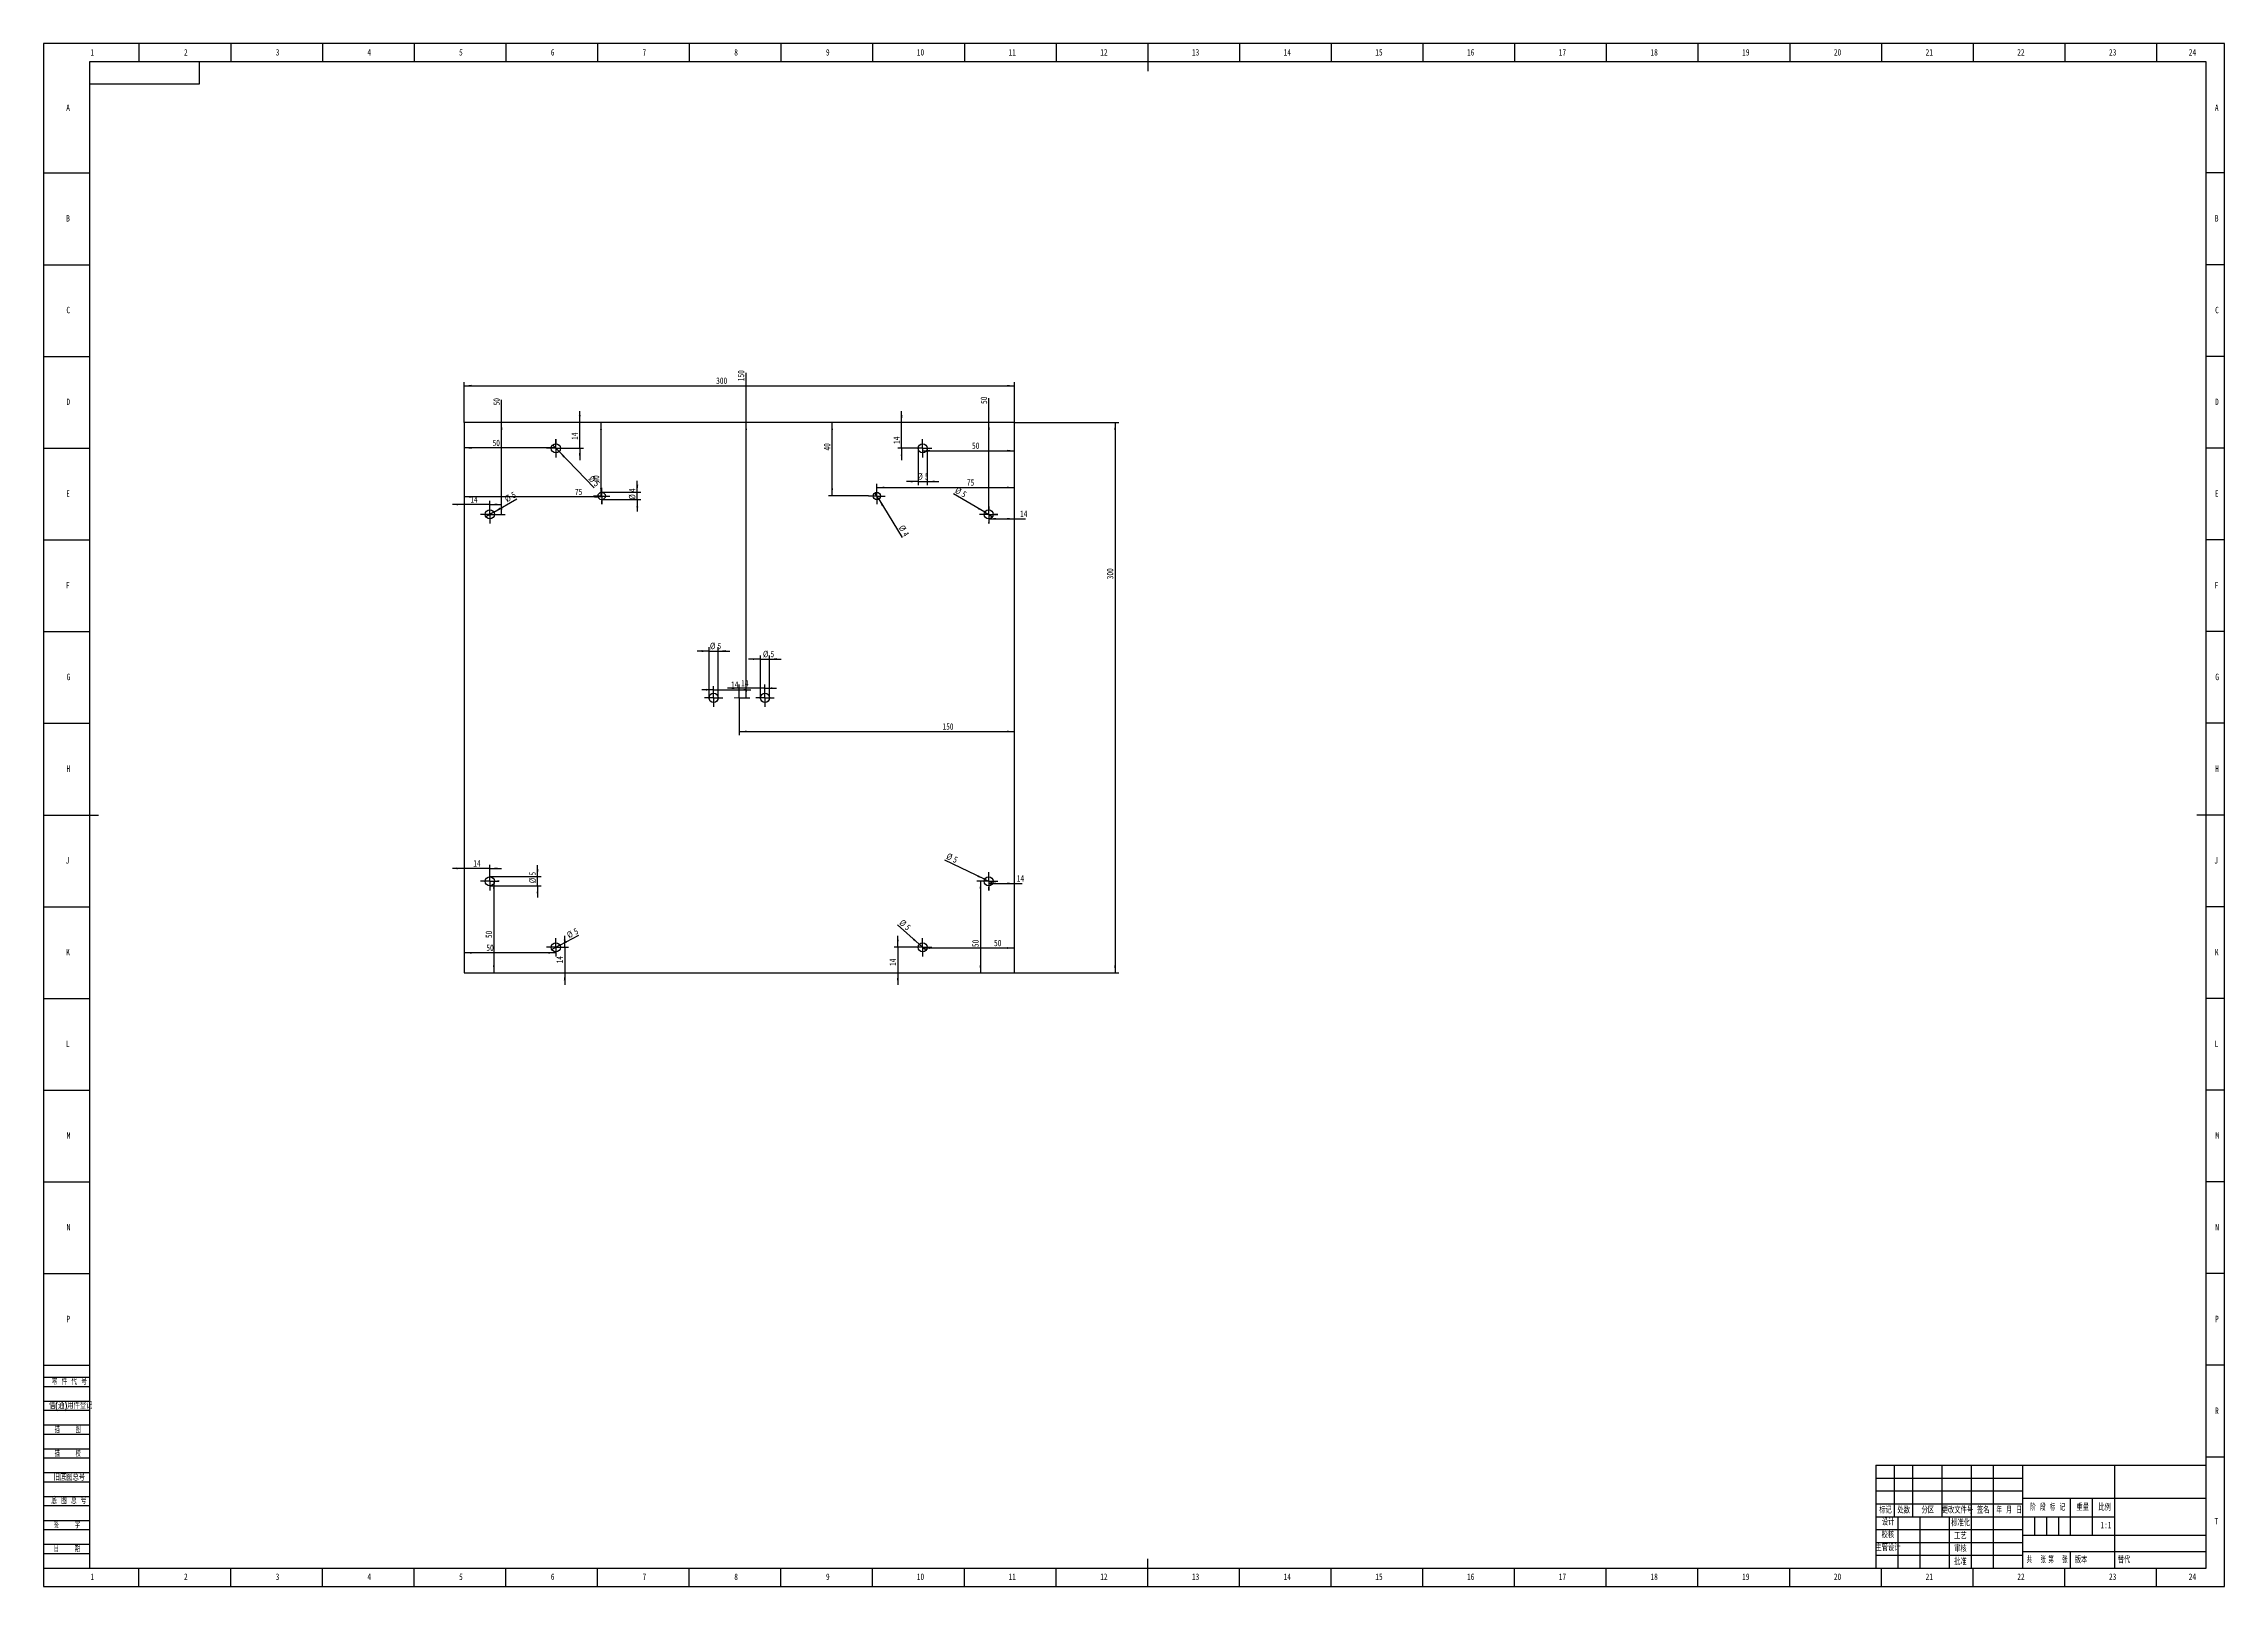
# Model space of a CAD drawing. Header units: millimetres. Extents: x 0 to 1189, y 0 to 841.
import ezdxf

# ---------------------------------------------------------------- set-up
doc = ezdxf.new("R2010")
doc.units = ezdxf.units.MM
doc.linetypes.add('CENTERX2', pattern=[20.32, 12.7, -2.54, 2.54, -2.54])
for name, color, linetype in [('10', 7, 'Continuous'), ('5', 7, 'Continuous'), ('9', 7, 'Continuous'), ('SLD-0', 7, 'Continuous')]:
    doc.layers.add(name, color=color, linetype=linetype)
doc.styles.add('SLDTEXTSTYLE0', font='TXT', dxfattribs={"width": 0.7, "bigfont": 'bigfont'})
doc.styles.add('SLDTEXTSTYLE1', font='TXT', dxfattribs={"width": 0.6, "bigfont": 'bigfont'})
doc.styles.add('SLDTEXTSTYLE2', font='TXT', dxfattribs={"width": 0.614286, "bigfont": 'bigfont'})
doc.styles.add('SLDTEXTSTYLE3', font='TXT', dxfattribs={"width": 0.62, "bigfont": 'bigfont'})
doc.styles.add('SLDTEXTSTYLE4', font='TXT', dxfattribs={"width": 0.566667, "bigfont": 'bigfont'})
doc.styles.add('SLDTEXTSTYLE5', font='TXT', dxfattribs={"width": 0.7})
doc.dimstyles.new('SLDDIMSTYLE0', dxfattribs={"dimtxt": 3.5, "dimasz": 4.08, "dimexe": 0, "dimexo": 0.0625, "dimgap": 0.875, "dimtad": 2, "dimrnd": 1e-09, "dimzin": 12, "dimdsep": 46, "dimtxsty": 'SLDTEXTSTYLE5', "dimsah": 1, "dimcen": 0.09, "dimadec": 0, "dimazin": 3, "dimtfac": 1, "dimtofl": 0, "dimtmove": 0, "dimatfit": 3, "dimfxl": 0, "dimfrac": 2, "dimtolj": 1, "dimtzin": 12, "dimarcsym": 0})
doc.dimstyles.new('SLDDIMSTYLE1', dxfattribs={"dimtxt": 3.5, "dimasz": 4.08, "dimexe": 0, "dimexo": 0.0625, "dimgap": 0.875, "dimtad": 2, "dimrnd": 1e-09, "dimzin": 12, "dimdsep": 46, "dimtxsty": 'SLDTEXTSTYLE5', "dimblk1": 'NONE', "dimsah": 1, "dimcen": 0, "dimadec": 0, "dimazin": 3, "dimtfac": 1, "dimtmove": 0, "dimatfit": 3, "dimldrblk": 'NONE', "dimfxl": 0, "dimfrac": 2, "dimtolj": 1, "dimtzin": 12, "dimarcsym": 0})
doc.dimstyles.new('SLDDIMSTYLE2', dxfattribs={"dimtxt": 3.5, "dimasz": 4.08, "dimexe": 0, "dimexo": 0.0625, "dimgap": 0.875, "dimtad": 2, "dimrnd": 1e-09, "dimzin": 12, "dimdsep": 46, "dimtxsty": 'SLDTEXTSTYLE5', "dimsah": 1, "dimcen": 0.09, "dimadec": 0, "dimazin": 3, "dimtfac": 1, "dimtmove": 0, "dimatfit": 0, "dimfxl": 0, "dimfrac": 2, "dimtolj": 1, "dimtzin": 12, "dimarcsym": 0})
doc.dimstyles.new('SLDDIMSTYLE3', dxfattribs={"dimtxt": 3.5, "dimasz": 4.08, "dimexe": 0, "dimexo": 0.0625, "dimgap": 0.875, "dimtad": 2, "dimrnd": 1e-09, "dimzin": 12, "dimdsep": 46, "dimtxsty": 'SLDTEXTSTYLE5', "dimblk1": 'NONE', "dimsah": 1, "dimcen": 0, "dimadec": 0, "dimazin": 3, "dimtfac": 1, "dimtmove": 0, "dimatfit": 3, "dimldrblk": 'NONE', "dimfxl": 0, "dimfrac": 2, "dimtolj": 1, "dimtzin": 12, "dimarcsym": 0})

msp = doc.modelspace()

# ---------------------------------------------------------------- texts
at = {"layer": '10', "char_height": 3.5, "attachment_point": 2}
for s, insert, style in [('1', (26.544, 838.015), 'SLDTEXTSTYLE5'), ('2', (77.544, 838.015), 'SLDTEXTSTYLE5'), ('3', (127.544, 838.015), 'SLDTEXTSTYLE5'), ('4', (177.544, 838.015), 'SLDTEXTSTYLE5'), ('5', (227.544, 838.015), 'SLDTEXTSTYLE5'), ('6', (277.547, 838.015), 'SLDTEXTSTYLE5'), ('7', (327.547, 838.015), 'SLDTEXTSTYLE5'), ('8', (377.547, 838.015), 'SLDTEXTSTYLE5'), ('9', (427.547, 838.015), 'SLDTEXTSTYLE5'), ('10', (478.089, 838.015), 'SLDTEXTSTYLE5'), ('11', (528.089, 838.015), 'SLDTEXTSTYLE5'), ('12', (578.089, 838.015), 'SLDTEXTSTYLE5'), ('13', (628.089, 838.015), 'SLDTEXTSTYLE5'), ('14', (678.089, 838.015), 'SLDTEXTSTYLE5'), ('15', (728.089, 838.015), 'SLDTEXTSTYLE5'), ('16', (778.091, 838.015), 'SLDTEXTSTYLE5'), ('17', (828.091, 838.015), 'SLDTEXTSTYLE5'), ('18', (878.091, 838.015), 'SLDTEXTSTYLE5'), ('19', (928.091, 838.015), 'SLDTEXTSTYLE5'), ('20', (978.089, 838.015), 'SLDTEXTSTYLE5'), ('21', (1028.089, 838.015), 'SLDTEXTSTYLE5'), ('22', (1078.089, 838.015), 'SLDTEXTSTYLE5'), ('23', (1128.089, 838.015), 'SLDTEXTSTYLE5'), ('24', (1171.589, 838.015), 'SLDTEXTSTYLE5'), ('A', (13.32, 807.765), 'SLDTEXTSTYLE5'), ('A', (1184.82, 807.765), 'SLDTEXTSTYLE5'), ('B', (13.32, 747.515), 'SLDTEXTSTYLE5'), ('B', (1184.82, 747.515), 'SLDTEXTSTYLE5'), ('C', (13.427, 697.515), 'SLDTEXTSTYLE5'), ('C', (1184.927, 697.515), 'SLDTEXTSTYLE5'), ('D', (13.43, 647.515), 'SLDTEXTSTYLE5'), ('D', (1184.93, 647.515), 'SLDTEXTSTYLE5'), ('E', (13.318, 597.515), 'SLDTEXTSTYLE5'), ('E', (1184.818, 597.515), 'SLDTEXTSTYLE5'), ('F', (13.224, 547.515), 'SLDTEXTSTYLE5'), ('F', (1184.724, 547.515), 'SLDTEXTSTYLE5'), ('G', (13.539, 497.515), 'SLDTEXTSTYLE5'), ('G', (1185.039, 497.515), 'SLDTEXTSTYLE5'), ('H', (13.43, 447.515), 'SLDTEXTSTYLE5'), ('H', (1184.93, 447.515), 'SLDTEXTSTYLE5'), ('J', (13.015, 397.515), 'SLDTEXTSTYLE5'), ('J', (1184.515, 397.515), 'SLDTEXTSTYLE5'), ('K', (13.32, 347.515), 'SLDTEXTSTYLE5'), ('K', (1184.82, 347.515), 'SLDTEXTSTYLE5'), ('L', (13.181, 297.515), 'SLDTEXTSTYLE5'), ('L', (1184.681, 297.515), 'SLDTEXTSTYLE5'), ('M', (13.597, 247.515), 'SLDTEXTSTYLE5'), ('M', (1185.097, 247.515), 'SLDTEXTSTYLE5'), ('N', (13.549, 197.515), 'SLDTEXTSTYLE5'), ('N', (1185.049, 197.515), 'SLDTEXTSTYLE5'), ('P', (13.444, 147.515), 'SLDTEXTSTYLE5'), ('P', (1184.944, 147.515), 'SLDTEXTSTYLE5'), ('R', (1184.93, 97.515), 'SLDTEXTSTYLE5'), ('T', (1184.656, 37.265), 'SLDTEXTSTYLE5'), ('校核', (1005.494, 29.857), 'SLDTEXTSTYLE0'), ('主管设计', (1005.562, 22.83), 'SLDTEXTSTYLE0'), ('1', (26.544, 7.015), 'SLDTEXTSTYLE5'), ('2', (77.544, 7.015), 'SLDTEXTSTYLE5'), ('3', (127.544, 7.015), 'SLDTEXTSTYLE5'), ('4', (177.544, 7.015), 'SLDTEXTSTYLE5'), ('5', (227.544, 7.015), 'SLDTEXTSTYLE5'), ('6', (277.547, 7.015), 'SLDTEXTSTYLE5'), ('7', (327.547, 7.015), 'SLDTEXTSTYLE5'), ('8', (377.547, 7.015), 'SLDTEXTSTYLE5'), ('9', (427.547, 7.015), 'SLDTEXTSTYLE5'), ('10', (478.089, 7.015), 'SLDTEXTSTYLE5'), ('11', (528.089, 7.015), 'SLDTEXTSTYLE5'), ('12', (578.089, 7.015), 'SLDTEXTSTYLE5'), ('13', (628.089, 7.015), 'SLDTEXTSTYLE5'), ('14', (678.089, 7.015), 'SLDTEXTSTYLE5'), ('15', (728.089, 7.015), 'SLDTEXTSTYLE5'), ('16', (778.091, 7.015), 'SLDTEXTSTYLE5'), ('17', (828.091, 7.015), 'SLDTEXTSTYLE5'), ('18', (878.091, 7.015), 'SLDTEXTSTYLE5'), ('19', (928.091, 7.015), 'SLDTEXTSTYLE5'), ('20', (978.089, 7.015), 'SLDTEXTSTYLE5'), ('21', (1028.089, 7.015), 'SLDTEXTSTYLE5'), ('22', (1078.089, 7.015), 'SLDTEXTSTYLE5'), ('23', (1128.089, 7.015), 'SLDTEXTSTYLE5'), ('24', (1171.589, 7.015), 'SLDTEXTSTYLE5')]:
    msp.add_mtext(s, dxfattribs=dict(at, insert=insert, style=style))
at = {"layer": '10', "color": 7, "insert": (1110.844, 16.188), "char_height": 3.5, "attachment_point": 2, "style": 'SLDTEXTSTYLE0'}
msp.add_mtext('版本', dxfattribs=at)
at = {"layer": '9', "color": 7, "char_height": 3.5}
for s, insert, attachment_point, style in [('零 件 代 号', (4.482, 113.36), 1, 'SLDTEXTSTYLE2'), ('借(通)用件登记', (2.933, 100.276), 1, 'SLDTEXTSTYLE0'), ('描    图', (13.129, 87.176), 2, 'SLDTEXTSTYLE4'), ('描    校', (13.129, 74.137), 2, 'SLDTEXTSTYLE4'), ('旧底图总号', (5.459, 61.201), 1, 'SLDTEXTSTYLE0'), ('底 图 总 号', (4.212, 48.433), 1, 'SLDTEXTSTYLE2'), ('标记', (1004.245, 43.306), 2, 'SLDTEXTSTYLE0'), ('设计', (1005.645, 36.767), 2, 'SLDTEXTSTYLE0'), ('处数', (1014.171, 43.306), 2, 'SLDTEXTSTYLE0'), ('分区', (1027.308, 43.306), 2, 'SLDTEXTSTYLE0'), ('更改文件号', (1043.482, 43.306), 2, 'SLDTEXTSTYLE0'), ('标准化', (1045.185, 36.358), 2, 'SLDTEXTSTYLE0'), ('签名', (1057.537, 43.306), 2, 'SLDTEXTSTYLE0'), ('年 月 日', (1071.61, 43.306), 2, 'SLDTEXTSTYLE3'), ('阶 段 标 记', (1092.651, 44.81), 2, 'SLDTEXTSTYLE2'), ('重量', (1111.794, 44.81), 2, 'SLDTEXTSTYLE0'), ('比例', (1123.679, 44.81), 2, 'SLDTEXTSTYLE0'), ('签    字', (12.691, 35.193), 2, 'SLDTEXTSTYLE4'), ('工艺', (1045.075, 29.23), 2, 'SLDTEXTSTYLE0'), ('日    期', (12.691, 22.233), 2, 'SLDTEXTSTYLE4'), ('批准', (1045.075, 15.216), 2, 'SLDTEXTSTYLE0'), ('审核', (1045.075, 22.249), 2, 'SLDTEXTSTYLE0'), ('共  张', (1086.383, 16.188), 2, 'SLDTEXTSTYLE1'), ('第  张', (1098.274, 16.188), 2, 'SLDTEXTSTYLE1')]:
    msp.add_mtext(s, dxfattribs=dict(at, insert=insert, attachment_point=attachment_point, style=style))
at = {"layer": 'SLD-0', "char_height": 3.5}
for s, insert, attachment_point, style in [('1:1', (1124.437, 35.158), 2, 'SLDTEXTSTYLE5'), ('替代', (1130.851, 16.188), 1, 'SLDTEXTSTYLE0')]:
    msp.add_mtext(s, dxfattribs=dict(at, insert=insert, attachment_point=attachment_point, style=style))

# ---------------------------------------------------------------- blocks, each defined once
blk = doc.blocks.new('_D')
at = {"layer": '10'}
for p, q in [((229.3, 634.4), (229.3, 656.5)), ((229.3, 654.5), (529.3, 654.5)), ((529.3, 634.4), (529.3, 656.5))]:
    blk.add_line(p, q, dxfattribs=at)
for points in [[(229.3, 654.5), (233.3, 654), (233.3, 655)], [(529.3, 654.5), (525.2, 655), (525.2, 654)]]:
    blk.add_solid(points, dxfattribs=at)
at = {"layer": '10', "insert": (366.7, 659), "char_height": 3.5, "attachment_point": 1, "style": 'SLDTEXTSTYLE5'}
blk.add_mtext('300', dxfattribs=at)
blk = doc.blocks.new('_D_1')
at = {"layer": '10'}
for p, q in [((529.3, 634.4), (586.2, 634.4)), ((584.2, 634.4), (584.2, 334.4)), ((529.3, 334.4), (586.2, 334.4))]:
    blk.add_line(p, q, dxfattribs=at)
for points in [[(584.2, 634.4), (583.7, 630.3), (584.7, 630.3)], [(584.2, 334.4), (584.7, 338.5), (583.7, 338.5)]]:
    blk.add_solid(points, dxfattribs=at)
at = {"layer": '10', "insert": (579.7, 549), "char_height": 3.5, "attachment_point": 1, "rotation": 90, "style": 'SLDTEXTSTYLE5'}
blk.add_mtext('300', dxfattribs=at)
blk = doc.blocks.new('_D_2')
at = {"layer": '10'}
for p, q in [((383, 634.4), (383, 661.6)), ((383, 484.4), (383, 634.4)), ((379.3, 484.4), (385, 484.4))]:
    blk.add_line(p, q, dxfattribs=at)
for points in [[(383, 634.4), (382.5, 630.3), (383.5, 630.3)], [(383, 484.4), (383.5, 488.5), (382.5, 488.5)]]:
    blk.add_solid(points, dxfattribs=at)
at = {"layer": '10', "insert": (378.5, 657), "char_height": 3.5, "attachment_point": 1, "rotation": 90, "style": 'SLDTEXTSTYLE5'}
blk.add_mtext('150', dxfattribs=at)
blk = doc.blocks.new('_D_3')
at = {"layer": '10'}
for p, q in [((379.3, 484.4), (379.3, 464)), ((379.3, 466), (529.3, 466))]:
    blk.add_line(p, q, dxfattribs=at)
for points in [[(379.3, 466), (383.3, 465.5), (383.3, 466.5)], [(529.3, 466), (525.2, 466.5), (525.2, 465.5)]]:
    blk.add_solid(points, dxfattribs=at)
at = {"layer": '10', "insert": (490.1, 470.5), "char_height": 3.5, "attachment_point": 1, "style": 'SLDTEXTSTYLE5'}
blk.add_mtext('150', dxfattribs=at)
blk = doc.blocks.new('_D_4')
at = {"layer": '10'}
for q in [(241.1, 583.1), (258, 592.9)]:
    blk.add_line((245.4, 585.6), q, dxfattribs=at)
blk.add_solid([(245.4, 585.6), (249.2, 587.2), (248.7, 588.1)], dxfattribs=at)
at = {"layer": '10', "char_height": 3.5, "attachment_point": 1, "rotation": 29.876, "style": 'SLDTEXTSTYLE5'}
for s, insert in [('%%c', (250.9, 593.9)), ('5', (254.5, 596))]:
    blk.add_mtext(s, dxfattribs=dict(at, insert=insert))
blk = doc.blocks.new('_None')
blk = doc.blocks.new('_D_5')
at = {"layer": '10'}
for q in [(496, 595.6), (517.4, 583.1)]:
    blk.add_line((513.1, 585.6), q, dxfattribs=at)
blk.add_solid([(513.1, 585.6), (509.8, 588.1), (509.3, 587.3)], dxfattribs=at)
at = {"layer": '10', "char_height": 3.5, "attachment_point": 1, "rotation": 329.6888, "style": 'SLDTEXTSTYLE5'}
for s, insert in [('%%c', (498.3, 599.5)), ('5', (501.9, 597.4))]:
    blk.add_mtext(s, dxfattribs=dict(at, insert=insert))
blk = doc.blocks.new('_D_6')
at = {"layer": '10'}
for p, q in [((269.3, 386.9), (269.3, 393.2)), ((243.3, 386.9), (271.3, 386.9)), ((243.3, 381.9), (271.3, 381.9)), ((269.3, 381.9), (269.3, 386.9)), ((269.3, 381.9), (269.3, 375.5))]:
    blk.add_line(p, q, dxfattribs=at)
for points in [[(269.3, 386.9), (269.8, 391), (268.8, 391)], [(269.3, 381.9), (268.8, 377.8), (269.8, 377.8)]]:
    blk.add_solid(points, dxfattribs=at)
at = {"layer": '10', "char_height": 3.5, "attachment_point": 1, "rotation": 90, "style": 'SLDTEXTSTYLE5'}
for s, insert in [('%%c', (264.8, 383.3)), ('5', (264.8, 387.5))]:
    blk.add_mtext(s, dxfattribs=dict(at, insert=insert))
blk = doc.blocks.new('_D_7')
at = {"layer": '10'}
for q in [(491.3, 395.9), (517.5, 383.3)]:
    blk.add_line((513, 385.5), q, dxfattribs=at)
blk.add_solid([(513, 385.5), (509.6, 387.7), (509.1, 386.8)], dxfattribs=at)
at = {"layer": '10', "char_height": 3.5, "attachment_point": 1, "rotation": 334.3134, "style": 'SLDTEXTSTYLE5'}
for s, insert in [('%%c', (493.3, 400)), ('5', (497, 398.2))]:
    blk.add_mtext(s, dxfattribs=dict(at, insert=insert))
blk = doc.blocks.new('_D_8')
at = {"layer": '10'}
for p, q in [((243.3, 389.4), (243.3, 393.4)), ((229.3, 391.4), (222.9, 391.4)), ((243.3, 391.4), (229.3, 391.4)), ((243.3, 391.4), (249.6, 391.4))]:
    blk.add_line(p, q, dxfattribs=at)
for points in [[(229.3, 391.4), (225.2, 391.9), (225.2, 390.9)], [(243.3, 391.4), (247.3, 390.9), (247.3, 391.9)]]:
    blk.add_solid(points, dxfattribs=at)
at = {"layer": '10', "insert": (234.3, 395.9), "char_height": 3.5, "attachment_point": 1, "style": 'SLDTEXTSTYLE5'}
blk.add_mtext('14', dxfattribs=at)
blk = doc.blocks.new('_D_9')
at = {"layer": '10'}
for p, q in [((245.5, 384.4), (245.5, 334.4)), ((248.3, 384.4), (247.5, 384.4))]:
    blk.add_line(p, q, dxfattribs=at)
for points in [[(245.5, 384.4), (245, 380.3), (246, 380.3)], [(245.5, 334.4), (246, 338.5), (245, 338.5)]]:
    blk.add_solid(points, dxfattribs=at)
at = {"layer": '10', "insert": (241, 353.4), "char_height": 3.5, "attachment_point": 1, "rotation": 90, "style": 'SLDTEXTSTYLE5'}
blk.add_mtext('50', dxfattribs=at)
blk = doc.blocks.new('_D_10')
at = {"layer": '10'}
for p, q in [((229.3, 589.8), (222.9, 589.8)), ((243.3, 589.8), (229.3, 589.8)), ((243.3, 589.4), (243.3, 591.8)), ((243.3, 589.8), (249.6, 589.8))]:
    blk.add_line(p, q, dxfattribs=at)
for points in [[(229.3, 589.8), (225.2, 590.3), (225.2, 589.3)], [(243.3, 589.8), (247.3, 589.3), (247.3, 590.3)]]:
    blk.add_solid(points, dxfattribs=at)
at = {"layer": '10', "insert": (232.7, 594.3), "char_height": 3.5, "attachment_point": 1, "style": 'SLDTEXTSTYLE5'}
blk.add_mtext('14', dxfattribs=at)
blk = doc.blocks.new('_D_11')
at = {"layer": '10'}
for p, q in [((515.3, 582), (529.3, 582)), ((515.3, 579.4), (515.3, 580)), ((529.3, 582), (535.4, 582))]:
    blk.add_line(p, q, dxfattribs=at)
for points in [[(515.3, 582), (519.3, 581.5), (519.3, 582.5)], [(529.3, 582), (525.2, 582.5), (525.2, 581.5)]]:
    blk.add_solid(points, dxfattribs=at)
at = {"layer": '10', "insert": (532.4, 586.5), "char_height": 3.5, "attachment_point": 1, "style": 'SLDTEXTSTYLE5'}
blk.add_mtext('14', dxfattribs=at)
blk = doc.blocks.new('_D_12')
at = {"layer": '10'}
for p, q in [((249.7, 634.4), (249.7, 646.9)), ((249.7, 584.4), (249.7, 634.4)), ((248.3, 584.4), (251.7, 584.4))]:
    blk.add_line(p, q, dxfattribs=at)
for points in [[(249.7, 634.4), (249.2, 630.3), (250.2, 630.3)], [(249.7, 584.4), (250.2, 588.5), (249.2, 588.5)]]:
    blk.add_solid(points, dxfattribs=at)
at = {"layer": '10', "insert": (245.2, 643.8), "char_height": 3.5, "attachment_point": 1, "rotation": 90, "style": 'SLDTEXTSTYLE5'}
blk.add_mtext('50', dxfattribs=at)
blk = doc.blocks.new('_D_13')
at = {"layer": '10'}
for p, q in [((515.4, 634.4), (515.4, 647.7)), ((515.4, 584.4), (515.4, 634.4)), ((520.3, 584.4), (517.4, 584.4))]:
    blk.add_line(p, q, dxfattribs=at)
for points in [[(515.4, 634.4), (514.9, 630.3), (515.9, 630.3)], [(515.4, 584.4), (515.9, 588.5), (514.9, 588.5)]]:
    blk.add_solid(points, dxfattribs=at)
at = {"layer": '10', "insert": (510.9, 644.6), "char_height": 3.5, "attachment_point": 1, "rotation": 90, "style": 'SLDTEXTSTYLE5'}
blk.add_mtext('50', dxfattribs=at)
blk = doc.blocks.new('_D_14')
at = {"layer": '10'}
for p, q in [((515.3, 383.2), (529.3, 383.2)), ((515.3, 379.4), (515.3, 381.2)), ((529.3, 383.2), (533.6, 383.2))]:
    blk.add_line(p, q, dxfattribs=at)
for points in [[(515.3, 383.2), (519.3, 382.7), (519.3, 383.7)], [(529.3, 383.2), (525.2, 383.7), (525.2, 382.7)]]:
    blk.add_solid(points, dxfattribs=at)
at = {"layer": '10', "insert": (530.6, 387.7), "char_height": 3.5, "attachment_point": 1, "style": 'SLDTEXTSTYLE5'}
blk.add_mtext('14', dxfattribs=at)
blk = doc.blocks.new('_D_15')
at = {"layer": '10'}
for p, q in [((510.3, 384.4), (508.8, 384.4)), ((510.8, 384.4), (510.8, 334.4))]:
    blk.add_line(p, q, dxfattribs=at)
for points in [[(510.8, 384.4), (510.3, 380.3), (511.3, 380.3)], [(510.8, 334.4), (511.3, 338.5), (510.3, 338.5)]]:
    blk.add_solid(points, dxfattribs=at)
at = {"layer": '10', "insert": (506.3, 348.5), "char_height": 3.5, "attachment_point": 1, "rotation": 90, "style": 'SLDTEXTSTYLE5'}
blk.add_mtext('50', dxfattribs=at)
blk = doc.blocks.new('_D_16')
at = {"layer": '10'}
for q in [(277.5, 622.2), (300.1, 598.8)]:
    blk.add_line((281, 618.6), q, dxfattribs=at)
blk.add_solid([(281, 618.6), (283.5, 615.3), (284.2, 616)], dxfattribs=at)
at = {"layer": '10', "char_height": 3.5, "attachment_point": 1, "rotation": 313.8794, "style": 'SLDTEXTSTYLE5'}
for s, insert in [('%%c', (299.4, 606)), ('5', (302.2, 603))]:
    blk.add_mtext(s, dxfattribs=dict(at, insert=insert))
blk = doc.blocks.new('_D_17')
at = {"layer": '10'}
for p, q in [((292.3, 634.4), (292.3, 640.7)), ((292.3, 620.4), (292.3, 634.4)), ((284.3, 620.4), (294.3, 620.4)), ((292.3, 620.4), (292.3, 614))]:
    blk.add_line(p, q, dxfattribs=at)
for points in [[(292.3, 634.4), (292.8, 638.5), (291.8, 638.5)], [(292.3, 620.4), (291.8, 616.3), (292.8, 616.3)]]:
    blk.add_solid(points, dxfattribs=at)
at = {"layer": '10', "insert": (287.8, 625), "char_height": 3.5, "attachment_point": 1, "rotation": 90, "style": 'SLDTEXTSTYLE5'}
blk.add_mtext('14', dxfattribs=at)
blk = doc.blocks.new('_D_18')
at = {"layer": '10'}
for p, q in [((279.3, 620.6), (229.3, 620.6)), ((279.3, 625.4), (279.3, 622.6))]:
    blk.add_line(p, q, dxfattribs=at)
for points in [[(229.3, 620.6), (233.3, 620.1), (233.3, 621.1)], [(279.3, 620.6), (275.2, 621.1), (275.2, 620.1)]]:
    blk.add_solid(points, dxfattribs=at)
at = {"layer": '10', "insert": (244.8, 625.1), "char_height": 3.5, "attachment_point": 1, "style": 'SLDTEXTSTYLE5'}
blk.add_mtext('50', dxfattribs=at)
blk = doc.blocks.new('_D_19')
at = {"layer": '10'}
for p, q in [((476.8, 620.4), (476.8, 600.3)), ((481.8, 620.4), (481.8, 600.3)), ((476.8, 602.3), (470.4, 602.3)), ((476.8, 602.3), (481.8, 602.3)), ((481.8, 602.3), (488.1, 602.3))]:
    blk.add_line(p, q, dxfattribs=at)
for points in [[(476.8, 602.3), (472.7, 602.8), (472.7, 601.8)], [(481.8, 602.3), (485.8, 601.8), (485.8, 602.8)]]:
    blk.add_solid(points, dxfattribs=at)
at = {"layer": '10', "char_height": 3.5, "attachment_point": 1, "style": 'SLDTEXTSTYLE5'}
for s, insert in [('%%c', (476.4, 606.8)), ('5', (480.5, 606.8))]:
    blk.add_mtext(s, dxfattribs=dict(at, insert=insert))
blk = doc.blocks.new('_D_20')
at = {"layer": '10'}
for p, q in [((467.8, 634.4), (467.8, 640.7)), ((467.8, 620.4), (467.8, 634.4)), ((474.3, 620.4), (465.8, 620.4)), ((467.8, 620.4), (467.8, 614))]:
    blk.add_line(p, q, dxfattribs=at)
for points in [[(467.8, 634.4), (468.3, 638.5), (467.3, 638.5)], [(467.8, 620.4), (467.3, 616.3), (468.3, 616.3)]]:
    blk.add_solid(points, dxfattribs=at)
at = {"layer": '10', "insert": (463.3, 622.8), "char_height": 3.5, "attachment_point": 1, "rotation": 90, "style": 'SLDTEXTSTYLE5'}
blk.add_mtext('14', dxfattribs=at)
blk = doc.blocks.new('_D_21')
at = {"layer": '10'}
for p, q in [((479.3, 619.1), (529.3, 619.1)), ((479.3, 615.4), (479.3, 617.1))]:
    blk.add_line(p, q, dxfattribs=at)
for points in [[(479.3, 619.1), (483.3, 618.6), (483.3, 619.6)], [(529.3, 619.1), (525.2, 619.6), (525.2, 618.6)]]:
    blk.add_solid(points, dxfattribs=at)
at = {"layer": '10', "insert": (506.2, 623.6), "char_height": 3.5, "attachment_point": 1, "style": 'SLDTEXTSTYLE5'}
blk.add_mtext('50', dxfattribs=at)
blk = doc.blocks.new('_D_22')
at = {"layer": '10'}
for q in [(277.1, 347.2), (291.9, 355)]:
    blk.add_line((281.5, 349.5), q, dxfattribs=at)
blk.add_solid([(281.5, 349.5), (285.3, 351), (284.9, 351.9)], dxfattribs=at)
at = {"layer": '10', "char_height": 3.5, "attachment_point": 1, "rotation": 27.5624, "style": 'SLDTEXTSTYLE5'}
for s, insert in [('%%c', (284.8, 356.3)), ('5', (288.5, 358.2))]:
    blk.add_mtext(s, dxfattribs=dict(at, insert=insert))
blk = doc.blocks.new('_D_23')
at = {"layer": '10'}
for p, q in [((284.1, 348.4), (284.1, 354.7)), ((284.1, 348.4), (284.1, 334.4)), ((284.3, 348.4), (286.1, 348.4)), ((284.1, 334.4), (284.1, 328))]:
    blk.add_line(p, q, dxfattribs=at)
for points in [[(284.1, 348.4), (284.6, 352.5), (283.6, 352.5)], [(284.1, 334.4), (283.6, 330.3), (284.6, 330.3)]]:
    blk.add_solid(points, dxfattribs=at)
at = {"layer": '10', "insert": (279.6, 339.6), "char_height": 3.5, "attachment_point": 1, "rotation": 90, "style": 'SLDTEXTSTYLE5'}
blk.add_mtext('14', dxfattribs=at)
blk = doc.blocks.new('_D_24')
at = {"layer": '10'}
for p, q in [((279.3, 345.4), (229.3, 345.4)), ((279.3, 343.4), (279.3, 343.4))]:
    blk.add_line(p, q, dxfattribs=at)
for points in [[(229.3, 345.4), (233.3, 344.9), (233.3, 345.9)], [(279.3, 345.4), (275.2, 345.9), (275.2, 344.9)]]:
    blk.add_solid(points, dxfattribs=at)
at = {"layer": '10', "insert": (241.4, 349.9), "char_height": 3.5, "attachment_point": 1, "style": 'SLDTEXTSTYLE5'}
blk.add_mtext('50', dxfattribs=at)
blk = doc.blocks.new('_D_25')
at = {"layer": '10'}
for q in [(465.6, 360.6), (481.1, 346.7)]:
    blk.add_line((477.4, 350), q, dxfattribs=at)
blk.add_solid([(477.4, 350), (474.7, 353.1), (474, 352.4)], dxfattribs=at)
at = {"layer": '10', "char_height": 3.5, "attachment_point": 1, "rotation": 318.2169, "style": 'SLDTEXTSTYLE5'}
for s, insert in [('%%c', (468.6, 363.9)), ('5', (471.6, 361.2))]:
    blk.add_mtext(s, dxfattribs=dict(at, insert=insert))
blk = doc.blocks.new('_D_26')
at = {"layer": '10'}
for p, q in [((474.3, 348.4), (463.7, 348.4)), ((465.7, 348.4), (465.7, 354.7)), ((465.7, 348.4), (465.7, 334.4)), ((465.7, 334.4), (465.7, 328))]:
    blk.add_line(p, q, dxfattribs=at)
for points in [[(465.7, 348.4), (466.2, 352.5), (465.2, 352.5)], [(465.7, 334.4), (465.2, 330.3), (466.2, 330.3)]]:
    blk.add_solid(points, dxfattribs=at)
at = {"layer": '10', "insert": (461.2, 338.2), "char_height": 3.5, "attachment_point": 1, "rotation": 90, "style": 'SLDTEXTSTYLE5'}
blk.add_mtext('14', dxfattribs=at)
blk = doc.blocks.new('_D_27')
at = {"layer": '10'}
for p, q in [((479.3, 348), (529.3, 348)), ((479.3, 343.4), (479.3, 346))]:
    blk.add_line(p, q, dxfattribs=at)
for points in [[(479.3, 348), (483.3, 347.5), (483.3, 348.5)], [(529.3, 348), (525.2, 348.5), (525.2, 347.5)]]:
    blk.add_solid(points, dxfattribs=at)
at = {"layer": '10', "insert": (518.2, 352.5), "char_height": 3.5, "attachment_point": 1, "style": 'SLDTEXTSTYLE5'}
blk.add_mtext('50', dxfattribs=at)
blk = doc.blocks.new('_D_28')
at = {"layer": '10'}
for p, q in [((362.8, 484.4), (362.8, 511.9)), ((367.8, 484.4), (367.8, 511.9)), ((362.8, 509.9), (356.4, 509.9)), ((362.8, 509.9), (367.8, 509.9)), ((367.8, 509.9), (374.1, 509.9))]:
    blk.add_line(p, q, dxfattribs=at)
for points in [[(362.8, 509.9), (358.7, 510.4), (358.7, 509.3)], [(367.8, 509.9), (371.8, 509.3), (371.8, 510.4)]]:
    blk.add_solid(points, dxfattribs=at)
at = {"layer": '10', "char_height": 3.5, "attachment_point": 1, "style": 'SLDTEXTSTYLE5'}
for s, insert in [('%%c', (363.3, 514.4)), ('5', (367.4, 514.4))]:
    blk.add_mtext(s, dxfattribs=dict(at, insert=insert))
blk = doc.blocks.new('_D_29')
at = {"layer": '10'}
for p, q in [((390.8, 505.5), (384.4, 505.5)), ((390.8, 484.4), (390.8, 507.5)), ((390.8, 505.5), (395.8, 505.5)), ((395.8, 484.4), (395.8, 507.5)), ((395.8, 505.5), (402.1, 505.5))]:
    blk.add_line(p, q, dxfattribs=at)
for points in [[(390.8, 505.5), (386.7, 506), (386.7, 505)], [(395.8, 505.5), (399.8, 505), (399.8, 506)]]:
    blk.add_solid(points, dxfattribs=at)
at = {"layer": '10', "char_height": 3.5, "attachment_point": 1, "style": 'SLDTEXTSTYLE5'}
for s, insert in [('%%c', (392.2, 510)), ('5', (396.3, 510))]:
    blk.add_mtext(s, dxfattribs=dict(at, insert=insert))
blk = doc.blocks.new('_D_30')
at = {"layer": '10'}
for p, q in [((365.3, 488.8), (358.9, 488.8)), ((365.3, 489.4), (365.3, 490.8)), ((365.3, 488.8), (379.3, 488.8)), ((379.3, 484.4), (379.3, 490.8)), ((379.3, 488.8), (385.6, 488.8))]:
    blk.add_line(p, q, dxfattribs=at)
for points in [[(365.3, 488.8), (361.2, 489.3), (361.2, 488.3)], [(379.3, 488.8), (383.3, 488.3), (383.3, 489.3)]]:
    blk.add_solid(points, dxfattribs=at)
at = {"layer": '10', "insert": (374.8, 493.3), "char_height": 3.5, "attachment_point": 1, "style": 'SLDTEXTSTYLE5'}
blk.add_mtext('14', dxfattribs=at)
blk = doc.blocks.new('_D_31')
at = {"layer": '10'}
for p, q in [((379.3, 489.6), (372.9, 489.6)), ((379.3, 484.4), (379.3, 491.6)), ((393.3, 489.6), (379.3, 489.6)), ((393.3, 489.4), (393.3, 491.6)), ((393.3, 489.6), (399.6, 489.6))]:
    blk.add_line(p, q, dxfattribs=at)
for points in [[(379.3, 489.6), (375.2, 490.1), (375.2, 489.1)], [(393.3, 489.6), (397.3, 489.1), (397.3, 490.1)]]:
    blk.add_solid(points, dxfattribs=at)
at = {"layer": '10', "insert": (380.3, 494.1), "char_height": 3.5, "attachment_point": 1, "style": 'SLDTEXTSTYLE5'}
blk.add_mtext('14', dxfattribs=at)
blk = doc.blocks.new('_D_32')
at = {"layer": '10'}
for p, q in [((304.3, 596.4), (325.7, 596.4)), ((323.7, 596.4), (323.7, 602.7)), ((323.7, 592.4), (323.7, 596.4)), ((304.3, 592.4), (325.7, 592.4)), ((323.7, 592.4), (323.7, 586))]:
    blk.add_line(p, q, dxfattribs=at)
for points in [[(323.7, 596.4), (324.2, 600.5), (323.2, 600.5)], [(323.7, 592.4), (323.2, 588.3), (324.2, 588.3)]]:
    blk.add_solid(points, dxfattribs=at)
at = {"layer": '10', "char_height": 3.5, "attachment_point": 1, "rotation": 90, "style": 'SLDTEXTSTYLE5'}
for s, insert in [('%%c', (319.1, 592.4)), ('4', (319.1, 596.5))]:
    blk.add_mtext(s, dxfattribs=dict(at, insert=insert))
blk = doc.blocks.new('_D_33')
at = {"layer": '10'}
for p, q in [((304.3, 593.9), (229.3, 593.9)), ((304.3, 589.9), (304.3, 591.9))]:
    blk.add_line(p, q, dxfattribs=at)
for points in [[(229.3, 593.9), (233.3, 593.4), (233.3, 594.4)], [(304.3, 593.9), (300.2, 594.4), (300.2, 593.4)]]:
    blk.add_solid(points, dxfattribs=at)
at = {"layer": '10', "insert": (289.7, 598.4), "char_height": 3.5, "attachment_point": 1, "style": 'SLDTEXTSTYLE5'}
blk.add_mtext('75', dxfattribs=at)
blk = doc.blocks.new('_D_34')
at = {"layer": '10'}
for p, q in [((303.9, 594.4), (303.9, 634.4)), ((299.8, 594.4), (301.9, 594.4))]:
    blk.add_line(p, q, dxfattribs=at)
for points in [[(303.9, 634.4), (303.4, 630.3), (304.4, 630.3)], [(303.9, 594.4), (304.4, 598.5), (303.4, 598.5)]]:
    blk.add_solid(points, dxfattribs=at)
at = {"layer": '10', "insert": (299.4, 601.7), "char_height": 3.5, "attachment_point": 1, "rotation": 90, "style": 'SLDTEXTSTYLE5'}
blk.add_mtext('40', dxfattribs=at)
blk = doc.blocks.new('_D_35')
at = {"layer": '10'}
for q in [(453.2, 596.1), (468.1, 571.8)]:
    blk.add_line((455.3, 592.7), q, dxfattribs=at)
blk.add_solid([(455.3, 592.7), (457, 588.9), (457.9, 589.5)], dxfattribs=at)
at = {"layer": '10', "char_height": 3.5, "attachment_point": 1, "rotation": 301.446, "style": 'SLDTEXTSTYLE5'}
for s, insert in [('%%c', (469, 579)), ('4', (471.1, 575.4))]:
    blk.add_mtext(s, dxfattribs=dict(at, insert=insert))
blk = doc.blocks.new('_D_36')
at = {"layer": '10'}
for p, q in [((429.9, 594.4), (429.9, 634.4)), ((449.8, 594.4), (427.9, 594.4))]:
    blk.add_line(p, q, dxfattribs=at)
for points in [[(429.9, 634.4), (429.4, 630.3), (430.4, 630.3)], [(429.9, 594.4), (430.4, 598.5), (429.4, 598.5)]]:
    blk.add_solid(points, dxfattribs=at)
at = {"layer": '10', "insert": (425.4, 619.2), "char_height": 3.5, "attachment_point": 1, "rotation": 90, "style": 'SLDTEXTSTYLE5'}
blk.add_mtext('40', dxfattribs=at)
blk = doc.blocks.new('_D_37')
at = {"layer": '10'}
for p, q in [((454.3, 598.9), (454.3, 601)), ((454.3, 599), (529.3, 599))]:
    blk.add_line(p, q, dxfattribs=at)
for points in [[(454.3, 599), (458.3, 598.5), (458.3, 599.5)], [(529.3, 599), (525.2, 599.5), (525.2, 598.5)]]:
    blk.add_solid(points, dxfattribs=at)
at = {"layer": '10', "insert": (503.4, 603.5), "char_height": 3.5, "attachment_point": 1, "style": 'SLDTEXTSTYLE5'}
blk.add_mtext('75', dxfattribs=at)
blk = doc.blocks.new('SW_CENTERMARKSYMBOL_0')
at = {"layer": '10', "color": 0}
for p, q in [((-2.5, 0), (-5, 0)), ((0, 0), (-2.5, 0)), ((0, 2.5), (0, 5)), ((0, 0), (0, 2.5)), ((0, 0), (0, -2.5)), ((0, 0), (2.5, 0)), ((2.5, 0), (5, 0)), ((0, -2.5), (0, -5))]:
    blk.add_line(p, q, dxfattribs=at)
blk = doc.blocks.new('SW_CENTERMARKSYMBOL_1')
at = {"layer": '10', "color": 0}
for p, q in [((-2.5, 0), (-5, 0)), ((0, 0), (-2.5, 0)), ((0, 2.5), (0, 5)), ((0, 0), (0, 2.5)), ((0, 0), (0, -2.5)), ((0, 0), (2.5, 0)), ((2.5, 0), (5, 0)), ((0, -2.5), (0, -5))]:
    blk.add_line(p, q, dxfattribs=at)
blk = doc.blocks.new('SW_CENTERMARKSYMBOL_2')
at = {"layer": '10', "color": 0}
for p, q in [((-2.5, 0), (-5, 0)), ((0, 0), (-2.5, 0)), ((0, 2.5), (0, 5)), ((0, 0), (0, 2.5)), ((0, 0), (0, -2.5)), ((0, 0), (2.5, 0)), ((2.5, 0), (5, 0)), ((0, -2.5), (0, -5))]:
    blk.add_line(p, q, dxfattribs=at)
blk = doc.blocks.new('SW_CENTERMARKSYMBOL_3')
at = {"layer": '10', "color": 0}
for p, q in [((-2.5, 0), (-5, 0)), ((0, 0), (-2.5, 0)), ((0, 2.5), (0, 5)), ((0, 0), (0, 2.5)), ((0, 0), (0, -2.5)), ((0, 0), (2.5, 0)), ((2.5, 0), (5, 0)), ((0, -2.5), (0, -5))]:
    blk.add_line(p, q, dxfattribs=at)
blk = doc.blocks.new('SW_CENTERMARKSYMBOL_4')
at = {"layer": '10', "color": 0}
for p, q in [((-2.5, 0), (-5, 0)), ((0, 0), (-2.5, 0)), ((0, 2.5), (0, 5)), ((0, 0), (0, 2.5)), ((0, 0), (0, -2.5)), ((0, 0), (2.5, 0)), ((2.5, 0), (5, 0)), ((0, -2.5), (0, -5))]:
    blk.add_line(p, q, dxfattribs=at)
blk = doc.blocks.new('SW_CENTERMARKSYMBOL_5')
at = {"layer": '10', "color": 0}
for p, q in [((-2.5, 0), (-5, 0)), ((0, 0), (-2.5, 0)), ((0, 2.5), (0, 5)), ((0, 0), (0, 2.5)), ((0, 0), (0, -2.5)), ((0, 0), (2.5, 0)), ((2.5, 0), (5, 0)), ((0, -2.5), (0, -5))]:
    blk.add_line(p, q, dxfattribs=at)
blk = doc.blocks.new('SW_CENTERMARKSYMBOL_6')
at = {"layer": '10', "color": 0}
for p, q in [((-2.5, 0), (-5, 0)), ((0, 0), (-2.5, 0)), ((0, 2.5), (0, 5)), ((0, 0), (0, 2.5)), ((0, 0), (0, -2.5)), ((0, 0), (2.5, 0)), ((2.5, 0), (5, 0)), ((0, -2.5), (0, -5))]:
    blk.add_line(p, q, dxfattribs=at)
blk = doc.blocks.new('SW_CENTERMARKSYMBOL_7')
at = {"layer": '10', "color": 0}
for p, q in [((-2.5, 0), (-5, 0)), ((0, 0), (-2.5, 0)), ((0, 2.5), (0, 5)), ((0, 0), (0, 2.5)), ((0, 0), (0, -2.5)), ((0, 0), (2.5, 0)), ((2.5, 0), (5, 0)), ((0, -2.5), (0, -5))]:
    blk.add_line(p, q, dxfattribs=at)
blk = doc.blocks.new('SW_CENTERMARKSYMBOL_8')
at = {"layer": '10', "color": 0}
for p, q in [((-2.5, 0), (-5, 0)), ((0, 0), (-2.5, 0)), ((0, 2.5), (0, 5)), ((0, 0), (0, 2.5)), ((0, 0), (0, -2.5)), ((0, 0), (2.5, 0)), ((2.5, 0), (5, 0)), ((0, -2.5), (0, -5))]:
    blk.add_line(p, q, dxfattribs=at)
blk = doc.blocks.new('SW_CENTERMARKSYMBOL_9')
at = {"layer": '10', "color": 0}
for p, q in [((-2.5, 0), (-5, 0)), ((0, 0), (-2.5, 0)), ((0, 2.5), (0, 5)), ((0, 0), (0, 2.5)), ((0, 0), (0, -2.5)), ((0, 0), (2.5, 0)), ((2.5, 0), (5, 0)), ((0, -2.5), (0, -5))]:
    blk.add_line(p, q, dxfattribs=at)
blk = doc.blocks.new('SW_CENTERMARKSYMBOL_10')
at = {"layer": '10', "color": 0}
for p, q in [((-2.5, 0), (-4.5, 0)), ((0, 0), (-2.5, 0)), ((0, 2.5), (0, 4.5)), ((0, 0), (0, 2.5)), ((0, 0), (0, -2.5)), ((0, 0), (2.5, 0)), ((2.5, 0), (4.5, 0)), ((0, -2.5), (0, -4.5))]:
    blk.add_line(p, q, dxfattribs=at)
blk = doc.blocks.new('SW_CENTERMARKSYMBOL_11')
at = {"layer": '10', "color": 0}
for p, q in [((-2.5, 0), (-4.5, 0)), ((0, 0), (-2.5, 0)), ((0, 2.5), (0, 4.5)), ((0, 0), (0, 2.5)), ((0, 0), (0, -2.5)), ((0, 0), (2.5, 0)), ((2.5, 0), (4.5, 0)), ((0, -2.5), (0, -4.5))]:
    blk.add_line(p, q, dxfattribs=at)

# ---------------------------------------------------------------- dimensions: what is measured, and where the dimension line sits
at = {"layer": '10'}
for base, p1, p2, dimstyle, picture, middle in [((529.267, 656.699), (229.267, 634.381), (529.267, 634.381), 'SLDDIMSTYLE0', '_D', (368.966, 656.699)), ((229.267, 591.945), (243.267, 584.381), (229.267, 634.381), 'SLDDIMSTYLE2', '_D_10', (234.223, 591.945)), ((229.267, 622.748), (279.267, 620.381), (229.267, 634.381), 'SLDDIMSTYLE0', '_D_18', (246.313, 622.748)), ((229.267, 593.917), (304.267, 594.381), (229.267, 634.381), 'SLDDIMSTYLE0', '_D_33', (291.219, 593.917)), ((529.267, 598.958), (454.267, 594.381), (529.267, 634.381), 'SLDDIMSTYLE0', '_D_37', (504.969, 598.958)), ((529.267, 621.226), (479.267, 620.381), (529.267, 634.381), 'SLDDIMSTYLE0', '_D_21', (507.738, 621.226)), ((529.267, 584.203), (515.267, 584.381), (529.267, 634.381), 'SLDDIMSTYLE0', '_D_11', (533.896, 584.203)), ((379.267, 490.944), (365.267, 484.381), (379.267, 484.381), 'SLDDIMSTYLE2', '_D_30', (376.309, 490.944)), ((379.267, 491.804), (393.267, 484.381), (379.267, 484.381), 'SLDDIMSTYLE2', '_D_31', (381.857, 491.804)), ((529.267, 468.158), (379.267, 484.381), (529.267, 334.381), 'SLDDIMSTYLE0', '_D_3', (492.392, 468.158)), ((229.267, 393.573), (243.267, 384.381), (229.267, 334.381), 'SLDDIMSTYLE2', '_D_8', (235.831, 393.573)), ((529.267, 385.383), (515.267, 384.381), (529.267, 334.381), 'SLDDIMSTYLE0', '_D_14', (532.096, 385.383)), ((229.267, 347.564), (279.267, 348.381), (229.267, 334.381), 'SLDDIMSTYLE0', '_D_24', (242.96, 347.564)), ((529.267, 350.156), (479.267, 348.381), (529.267, 334.381), 'SLDDIMSTYLE0', '_D_27', (519.735, 350.156))]:
    dim = msp.add_linear_dim(base=base, p1=p1, p2=p2, dimstyle=dimstyle, dxfattribs=at)
    dim.commit()
    dim.dimension.update_dxf_attribs({"geometry": picture, "text_midpoint": middle, "dimtype": 160})
for base, p1, p2, dimstyle, picture, middle in [((380.812, 634.381), (379.267, 484.381), (529.267, 634.381), 'SLDDIMSTYLE0', '_D_2', (380.812, 659.299)), ((247.524, 634.381), (243.267, 584.381), (229.267, 634.381), 'SLDDIMSTYLE0', '_D_12', (247.524, 645.325)), ((513.237, 634.381), (515.267, 584.381), (529.267, 634.381), 'SLDDIMSTYLE0', '_D_13', (513.237, 646.126)), ((290.108, 634.381), (279.267, 620.381), (229.267, 634.381), 'SLDDIMSTYLE2', '_D_17', (290.108, 626.577)), ((303.925, 634.381), (304.267, 594.381), (229.267, 634.381), 'SLDDIMSTYLE0', '_D_34', (303.925, 603.213)), ((429.935, 634.381), (454.267, 594.381), (529.267, 634.381), 'SLDDIMSTYLE0', '_D_36', (429.935, 620.753)), ((465.655, 634.381), (479.267, 620.381), (529.267, 634.381), 'SLDDIMSTYLE2', '_D_20', (465.655, 624.314)), ((582.056, 334.381), (529.267, 634.381), (529.267, 334.381), 'SLDDIMSTYLE0', '_D_1', (582.056, 551.257)), ((243.346, 334.381), (243.267, 384.381), (229.267, 334.381), 'SLDDIMSTYLE0', '_D_9', (243.346, 354.895)), ((508.65, 334.381), (515.267, 384.381), (529.267, 334.381), 'SLDDIMSTYLE0', '_D_15', (508.65, 350.018)), ((281.897, 334.381), (279.267, 348.381), (229.267, 334.381), 'SLDDIMSTYLE2', '_D_23', (281.897, 341.139)), ((463.531, 334.381), (479.267, 348.381), (529.267, 334.381), 'SLDDIMSTYLE2', '_D_26', (463.531, 339.69))]:
    dim = msp.add_linear_dim(base=base, p1=p1, p2=p2, angle=90, dimstyle=dimstyle, dxfattribs=at)
    dim.commit()
    dim.dimension.update_dxf_attribs({"geometry": picture, "text_midpoint": middle, "dimtype": 160})
for p1, p2, dimstyle, picture, middle in [((277.534, 622.183), (281, 618.579), 'SLDDIMSTYLE1', '_D_16', (298.197, 600.695)), ((241.099, 583.136), (245.434, 585.626), 'SLDDIMSTYLE1', '_D_4', (255.805, 591.584)), ((453.223, 596.087), (455.31, 592.675), 'SLDDIMSTYLE3', '_D_35', (466.683, 574.076)), ((517.425, 583.119), (513.108, 585.643), 'SLDDIMSTYLE1', '_D_5', (498.322, 594.287)), ((517.52, 383.297), (513.014, 385.465), 'SLDDIMSTYLE1', '_D_7', (493.714, 394.747)), ((277.05, 347.224), (281.483, 349.538), 'SLDDIMSTYLE1', '_D_22', (289.653, 353.802)), ((481.131, 346.715), (477.402, 350.047), 'SLDDIMSTYLE1', '_D_25', (467.54, 358.859))]:
    dim = msp.add_diameter_dim_2p(p1=p1, p2=p2, dimstyle=dimstyle, dxfattribs=at)
    dim.commit()
    dim.dimension.update_dxf_attribs({"geometry": picture, "text_midpoint": middle, "dimtype": 163})
for base, p1, p2, picture, middle in [((481.767, 605.001), (476.767, 620.381), (481.767, 620.381), '_D_19', (479.222, 605.001)), ((367.767, 512.54), (362.767, 484.381), (367.767, 484.381), '_D_28', (366.158, 512.54)), ((395.767, 508.161), (390.767, 484.381), (395.767, 484.381), '_D_29', (394.982, 508.161))]:
    dim = msp.add_linear_dim(base=base, p1=p1, p2=p2, text='%%c<>', dimstyle='SLDDIMSTYLE2', dxfattribs=at)
    dim.commit()
    dim.dimension.update_dxf_attribs({"geometry": picture, "text_midpoint": middle, "dimtype": 160})
for base, p1, p2, picture, middle in [((323.661, 596.381), (304.267, 592.381), (304.267, 596.381), '_D_32', (323.661, 595.194)), ((266.641, 386.881), (243.267, 381.881), (243.267, 386.881), '_D_6', (266.641, 386.167))]:
    dim = msp.add_linear_dim(base=base, p1=p1, p2=p2, angle=90, text='%%c<>', dimstyle='SLDDIMSTYLE2', dxfattribs=at)
    dim.commit()
    dim.dimension.update_dxf_attribs({"geometry": picture, "text_midpoint": middle, "dimtype": 160})

# ---------------------------------------------------------------- linework, layer by layer
at = {"color": 7, "linetype": 'Continuous', "lineweight": 25}
for p, q in [((529.267, 634.381), (229.267, 634.381)), ((229.267, 634.381), (229.267, 334.381)), ((529.267, 334.381), (529.267, 634.381)), ((229.267, 334.381), (529.267, 334.381))]:
    msp.add_line(p, q, dxfattribs=at)
at = {"color": 7, "linetype": 'CENTERX2', "lineweight": 18}
for p, q in [((382.017, 484.381), (376.517, 484.381)), ((379.267, 481.631), (379.267, 487.131))]:
    msp.add_line(p, q, dxfattribs=at)
at = {"color": 7, "linetype": 'Continuous', "lineweight": 25}
for centre, radius in [((279.267, 620.381), 2.5), ((479.267, 620.381), 2.5), ((304.267, 594.381), 2), ((454.267, 594.381), 2), ((243.267, 584.381), 2.5), ((515.267, 584.381), 2.5), ((365.267, 484.381), 2.5), ((393.267, 484.381), 2.5), ((243.267, 384.381), 2.5), ((515.267, 384.381), 2.5), ((279.267, 348.381), 2.5), ((479.267, 348.381), 2.5)]:
    msp.add_circle(centre, radius, dxfattribs=at)
at = {"layer": '5', "color": 7}
for p, q in [((1189, 841), (0, 841)), ((0, 841), (0, 0)), ((1189, 0), (1189, 841)), ((0, 114), (25, 114)), ((0, 109), (25, 109)), ((0, 101), (25, 101)), ((0, 96), (25, 96)), ((0, 88), (25, 88)), ((0, 83), (25, 83)), ((0, 75), (25, 75)), ((0, 70), (25, 70)), ((0, 62), (25, 62)), ((0, 57), (25, 57)), ((0, 49), (25, 49)), ((999, 59), (1079, 59)), ((999, 52), (1079, 52)), ((0, 44), (25, 44)), ((0, 36), (25, 36)), ((1085.5, 38), (1085.5, 28)), ((1092, 38), (1092, 28)), ((1098.5, 38), (1098.5, 28)), ((0, 31), (25, 31)), ((0, 23), (25, 23)), ((0, 18), (25, 18)), ((0, 0), (1189, 0))]:
    msp.add_line(p, q, dxfattribs=at)
at = {"layer": '5'}
for p, q in [((52, 841), (52, 831.05)), ((102, 841), (102, 831.05)), ((152, 841), (152, 831.05)), ((202, 841), (202, 831.05)), ((252, 841), (252, 831.05)), ((302, 841), (302, 831.05)), ((352, 841), (352, 831.05)), ((402, 841), (402, 831.05)), ((452, 841), (452, 831.05)), ((502, 841), (502, 831.05)), ((552, 841), (552, 831.05)), ((652, 841), (652, 831.05)), ((702, 841), (702, 831.05)), ((752, 841), (752, 831.05)), ((802, 841), (802, 831.05)), ((852, 841), (852, 831.05)), ((902, 841), (902, 831.05)), ((952, 841), (952, 831.05)), ((1002, 841), (1002, 831.05)), ((1052, 841), (1052, 831.05)), ((1102, 841), (1102, 831.05)), ((1152, 841), (1152, 831.05)), ((0, 770.5), (25, 770.5)), ((1189, 770.5), (1179, 770.5)), ((0, 720.5), (25, 720.5)), ((1189, 720.5), (1179, 720.5)), ((0, 670.5), (25, 670.5)), ((1189, 670.5), (1179, 670.5)), ((0, 620.5), (25, 620.5)), ((1189, 620.5), (1179, 620.5)), ((0, 570.5), (25, 570.5)), ((1189, 570.5), (1179, 570.5)), ((0, 520.5), (25, 520.5)), ((1189, 520.5), (1179, 520.5)), ((0, 470.5), (25, 470.5)), ((1189, 470.5), (1179, 470.5)), ((0, 370.5), (25, 370.5)), ((1189, 370.5), (1179, 370.5)), ((0, 320.5), (25, 320.5)), ((1189, 320.5), (1179, 320.5)), ((0, 270.5), (25, 270.5)), ((1189, 270.5), (1179, 270.5)), ((0, 220.5), (25, 220.5)), ((1189, 220.5), (1179, 220.5)), ((0, 170.5), (25, 170.5)), ((1189, 170.5), (1179, 170.5)), ((0, 120.5), (25, 120.5)), ((1189, 120.5), (1179, 120.5)), ((1189, 70.5), (1179, 70.5)), ((52, 0), (52, 10)), ((102, 0), (102, 10)), ((152, 0), (152, 10)), ((202, 0), (202, 10)), ((252, 0), (252, 10)), ((302, 0), (302, 10)), ((352, 0), (352, 10)), ((402, 0), (402, 10)), ((452, 0), (452, 10)), ((502, 0), (502, 10)), ((552, 0), (552, 10)), ((652, 0), (652, 10)), ((702, 0), (702, 10)), ((752, 0), (752, 10)), ((802, 0), (802, 10)), ((852, 0), (852, 10)), ((902, 0), (902, 10)), ((952, 0), (952, 10)), ((1002, 0), (1002, 10)), ((1052, 0), (1052, 10)), ((1102, 0), (1102, 10)), ((1152, 0), (1152, 10))]:
    msp.add_line(p, q, dxfattribs=at)
at = {"layer": '5', "lineweight": 25}
for p, q in [((602, 841), (602, 826)), ((0, 420.5), (30, 420.5)), ((1189, 420.5), (1174, 420.5)), ((602, 0), (602, 15)), ((1105, 18.982), (1105, 10))]:
    msp.add_line(p, q, dxfattribs=at)
at = {"layer": '5', "color": 7, "lineweight": 25}
for p, q in [((1179, 831.05), (25, 831.05)), ((25, 831.05), (25, 10)), ((85, 819), (85, 831)), ((1179, 10), (1179, 831.05)), ((25, 819), (85, 819)), ((999, 66), (1179, 66)), ((999, 66), (999, 10)), ((1009, 66), (1009, 38)), ((1019, 66), (1019, 38)), ((1035, 66), (1035, 38)), ((1051, 66), (1051, 10)), ((1063, 66), (1063, 10)), ((1079, 66), (1079, 10)), ((1129, 66), (1129, 38)), ((1079, 48), (1179, 48)), ((1105, 48), (1105, 28)), ((1117, 48), (1117, 28)), ((999, 45), (1079, 45)), ((999, 38), (1129, 38)), ((1011, 38), (1011, 10)), ((1023, 38), (1023, 10)), ((1039, 38), (1039, 10)), ((1129, 38), (1129, 10)), ((999, 31), (1079, 31)), ((999, 24), (1079, 24)), ((1079, 28), (1179, 28)), ((999, 17), (1079, 17)), ((1079.006, 18.982), (1179, 18.982)), ((0, 10), (1179, 10))]:
    msp.add_line(p, q, dxfattribs=at)

# ---------------------------------------------------------------- block references
at = {"layer": '10'}
for name, p in [('SW_CENTERMARKSYMBOL_7', (279.267, 620.381)), ('SW_CENTERMARKSYMBOL_1', (479.267, 620.381)), ('SW_CENTERMARKSYMBOL_11', (304.267, 594.381)), ('SW_CENTERMARKSYMBOL_10', (454.267, 594.381)), ('SW_CENTERMARKSYMBOL_0', (243.267, 584.381)), ('SW_CENTERMARKSYMBOL_5', (515.267, 584.381)), ('SW_CENTERMARKSYMBOL_8', (365.267, 484.381)), ('SW_CENTERMARKSYMBOL_9', (393.267, 484.381)), ('SW_CENTERMARKSYMBOL_4', (243.267, 384.381)), ('SW_CENTERMARKSYMBOL_6', (515.267, 384.381)), ('SW_CENTERMARKSYMBOL_2', (279.267, 348.381)), ('SW_CENTERMARKSYMBOL_3', (479.267, 348.381))]:
    msp.add_blockref(name, p, dxfattribs=at)

msp.set_redraw_order([(e.dxf.handle, doc.entitydb.next_handle()) for e in msp.query("TEXT MTEXT ATTDEF DIMENSION ARC_DIMENSION")])  # texts and dimensions are drawn at this point

doc.saveas('drawing.dxf')
